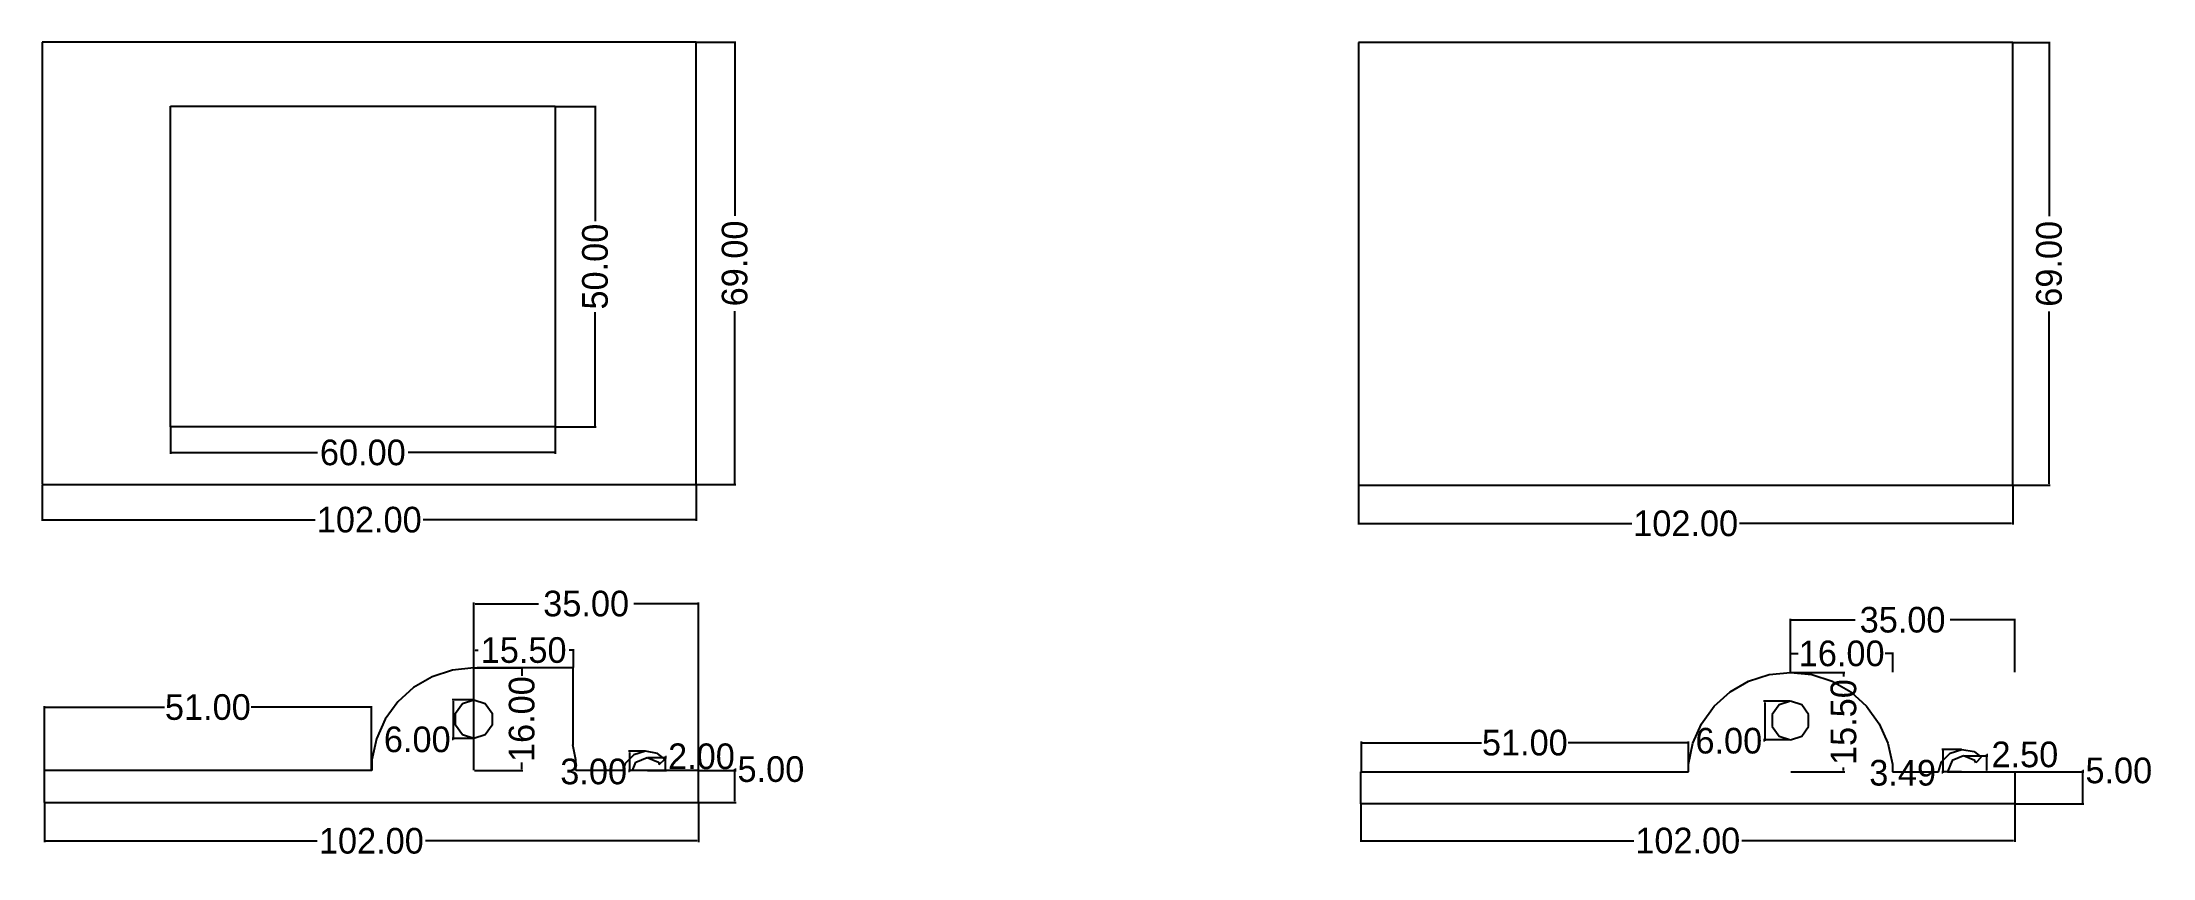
# Model space of a CAD drawing. Extents: x -184 to 1329, y -217 to 77.
# Drawn here: x 1000.1 to 1329.3, y -58.1 to 69.1 of the extents above; entities that cross this region are included whole.
import ezdxf

# ---------------------------------------------------------------- set-up
doc = ezdxf.new("R2010")
doc.units = 0
doc.header["$MEASUREMENT"] = 0
doc.dimstyles.new('mm', dxfattribs={"dimtxt": 4, "dimasz": 0.18, "dimexe": 0.18, "dimexo": 0.0625, "dimgap": 0.09, "dimtad": 0, "dimtoh": 1, "dimzin": 0, "dimdsep": 46, "dimtxsty": 'Standard', "dimcen": 0.09, "dimadec": 0, "dimazin": 0, "dimtfac": 1, "dimtofl": 0, "dimtmove": 0, "dimatfit": 3, "dimfxl": 1, "dimtolj": 1, "dimtzin": 0, "dimarcsym": 0})

msp = doc.modelspace()

# ---------------------------------------------------------------- blocks, each defined once
blk = doc.blocks.new('*D45')
at = {"color": 0, "lineweight": -2, "transparency": 16777216}
for p, q in [((1000.15, 0), (1000.15, -5.6)), ((1102.15, 0), (1102.15, -5.6)), ((1000.33, -5.42), (1042.73, -5.42)), ((1101.97, -5.42), (1059.57, -5.42))]:
    blk.add_line(p, q, dxfattribs=at)
at = {"color": 0, "transparency": 16777216}
for points in [[(1000.33, -5.39), (1000.33, -5.45), (1000.15, -5.42)], [(1101.97, -5.39), (1101.97, -5.45), (1102.15, -5.42)]]:
    blk.add_solid(points, dxfattribs=at)
at = {"layer": 'Defpoints', "color": 0, "transparency": 16777216}
for p in [(1000.15, 0.06), (1102.15, 0.06), (1102.15, -5.42)]:
    blk.add_point(p, dxfattribs=at)
at = {"color": 0, "transparency": 16777216, "insert": (1051.15, -5.42), "char_height": 4, "attachment_point": 5}
blk.add_mtext('\\A1;102.00', dxfattribs=at)
blk = doc.blocks.new('*D46')
at = {"color": 0, "lineweight": -2, "transparency": 16777216}
for p, q in [((1102.21, 69.06), (1108.33, 69.06)), ((1108.15, 68.88), (1108.15, 41.99)), ((1108.15, 0.24), (1108.15, 27.14)), ((1102.21, 0.06), (1108.33, 0.06))]:
    blk.add_line(p, q, dxfattribs=at)
at = {"color": 0, "transparency": 16777216}
for points in [[(1108.12, 68.88), (1108.18, 68.88), (1108.15, 69.06)], [(1108.12, 0.24), (1108.18, 0.24), (1108.15, 0.06)]]:
    blk.add_solid(points, dxfattribs=at)
at = {"layer": 'Defpoints', "color": 0, "transparency": 16777216}
for p in [(1102.15, 69.06), (1108.15, 69.06), (1102.15, 0.06)]:
    blk.add_point(p, dxfattribs=at)
at = {"color": 0, "transparency": 16777216, "insert": (1108.15, 34.56), "char_height": 4, "attachment_point": 5, "rotation": 90}
blk.add_mtext('\\A1;69.00', dxfattribs=at)
blk = doc.blocks.new('*D47')
at = {"color": 0, "lineweight": -2, "transparency": 16777216}
for p, q in [((1020.15, 9), (1020.15, 4.88)), ((1080.15, 9), (1080.15, 4.88)), ((1020.33, 5.06), (1043.06, 5.06)), ((1079.97, 5.06), (1057.24, 5.06))]:
    blk.add_line(p, q, dxfattribs=at)
at = {"color": 0, "transparency": 16777216}
for points in [[(1020.33, 5.09), (1020.33, 5.03), (1020.15, 5.06)], [(1079.97, 5.09), (1079.97, 5.03), (1080.15, 5.06)]]:
    blk.add_solid(points, dxfattribs=at)
at = {"layer": 'Defpoints', "color": 0, "transparency": 16777216}
for p in [(1020.15, 9.06), (1080.15, 9.06), (1080.15, 5.06)]:
    blk.add_point(p, dxfattribs=at)
at = {"color": 0, "transparency": 16777216, "insert": (1050.15, 5.06), "char_height": 4, "attachment_point": 5}
blk.add_mtext('\\A1;60.00', dxfattribs=at)
blk = doc.blocks.new('*D48')
at = {"color": 0, "lineweight": -2, "transparency": 16777216}
for p, q in [((1080.21, 59.06), (1086.55, 59.06)), ((1086.37, 58.88), (1086.37, 41.15)), ((1086.37, 9.24), (1086.37, 26.97)), ((1080.21, 9.06), (1086.55, 9.06))]:
    blk.add_line(p, q, dxfattribs=at)
at = {"color": 0, "transparency": 16777216}
for points in [[(1086.34, 58.88), (1086.4, 58.88), (1086.37, 59.06)], [(1086.34, 9.24), (1086.4, 9.24), (1086.37, 9.06)]]:
    blk.add_solid(points, dxfattribs=at)
at = {"layer": 'Defpoints', "color": 0, "transparency": 16777216}
for p in [(1080.15, 59.06), (1086.37, 59.06), (1080.15, 9.06)]:
    blk.add_point(p, dxfattribs=at)
at = {"color": 0, "transparency": 16777216, "insert": (1086.37, 34.06), "char_height": 4, "attachment_point": 5, "rotation": 90}
blk.add_mtext('\\A1;50.00', dxfattribs=at)
blk = doc.blocks.new('*D49')
at = {"color": 0, "lineweight": -2, "transparency": 16777216}
for p, q in [((1000.48, -49.57), (1000.48, -55.69)), ((1102.48, -49.57), (1102.48, -55.69)), ((1000.66, -55.51), (1043.05, -55.51)), ((1102.3, -55.51), (1059.9, -55.51))]:
    blk.add_line(p, q, dxfattribs=at)
at = {"color": 0, "transparency": 16777216}
for points in [[(1000.66, -55.48), (1000.66, -55.54), (1000.48, -55.51)], [(1102.3, -55.48), (1102.3, -55.54), (1102.48, -55.51)]]:
    blk.add_solid(points, dxfattribs=at)
at = {"layer": 'Defpoints', "color": 0, "transparency": 16777216}
for p in [(1000.48, -49.51), (1102.48, -49.51), (1102.48, -55.51)]:
    blk.add_point(p, dxfattribs=at)
at = {"color": 0, "transparency": 16777216, "insert": (1051.48, -55.51), "char_height": 4, "attachment_point": 5}
blk.add_mtext('\\A1;102.00', dxfattribs=at)
blk = doc.blocks.new('*D50')
at = {"color": 0, "lineweight": -2, "transparency": 16777216}
for p, q in [((1102.54, -44.51), (1108.36, -44.51)), ((1108.18, -44.51), (1108.18, -44.33)), ((1108.18, -44.33), (1108.36, -44.33)), ((1108.18, -49.33), (1108.18, -44.69)), ((1102.54, -49.51), (1108.36, -49.51))]:
    blk.add_line(p, q, dxfattribs=at)
at = {"color": 0, "transparency": 16777216}
for points in [[(1108.15, -44.69), (1108.21, -44.69), (1108.18, -44.51)], [(1108.15, -49.33), (1108.21, -49.33), (1108.18, -49.51)]]:
    blk.add_solid(points, dxfattribs=at)
at = {"layer": 'Defpoints', "color": 0, "transparency": 16777216}
for p in [(1102.48, -44.51), (1108.18, -44.51), (1102.48, -49.51)]:
    blk.add_point(p, dxfattribs=at)
at = {"color": 0, "transparency": 16777216, "insert": (1113.79, -44.33), "char_height": 4, "attachment_point": 5}
blk.add_mtext('\\A1;5.00', dxfattribs=at)
blk = doc.blocks.new('*D55')
at = {"color": 0, "lineweight": -2, "transparency": 16777216}
for p, q in [((1067.41, -33.51), (1064.06, -33.51)), ((1064.24, -33.69), (1064.24, -39.33)), ((1067.41, -39.51), (1064.06, -39.51)), ((1064.24, -39.69), (1064.06, -39.69)), ((1064.24, -39.51), (1064.24, -39.69))]:
    blk.add_line(p, q, dxfattribs=at)
at = {"color": 0, "transparency": 16777216}
for points in [[(1064.21, -33.69), (1064.27, -33.69), (1064.24, -33.51)], [(1064.21, -39.33), (1064.27, -39.33), (1064.24, -39.51)]]:
    blk.add_solid(points, dxfattribs=at)
at = {"layer": 'Defpoints', "color": 0, "transparency": 16777216}
for p in [(1067.48, -33.51), (1064.24, -39.51), (1067.48, -39.51)]:
    blk.add_point(p, dxfattribs=at)
at = {"color": 0, "transparency": 16777216, "insert": (1058.64, -39.69), "char_height": 4, "attachment_point": 5}
blk.add_mtext('\\A1;6.00', dxfattribs=at)
blk = doc.blocks.new('*D57')
at = {"color": 0, "lineweight": -2, "transparency": 16777216}
for p, q in [((1067.48, -28.45), (1067.48, -25.58)), ((1067.66, -25.76), (1068.14, -25.76)), ((1082.8, -25.76), (1082.32, -25.76)), ((1082.98, -28.45), (1082.98, -25.58))]:
    blk.add_line(p, q, dxfattribs=at)
at = {"color": 0, "transparency": 16777216}
for points in [[(1067.66, -25.73), (1067.66, -25.79), (1067.48, -25.76)], [(1082.8, -25.73), (1082.8, -25.79), (1082.98, -25.76)]]:
    blk.add_solid(points, dxfattribs=at)
at = {"layer": 'Defpoints', "color": 0, "transparency": 16777216}
for p in [(1082.98, -25.76), (1067.48, -28.51), (1082.98, -28.51)]:
    blk.add_point(p, dxfattribs=at)
at = {"color": 0, "transparency": 16777216, "insert": (1075.23, -25.76), "char_height": 4, "attachment_point": 5}
blk.add_mtext('\\A1;15.50', dxfattribs=at)
blk = doc.blocks.new('*D58')
at = {"color": 0, "lineweight": -2, "transparency": 16777216}
for p, q in [((1067.48, -44.45), (1067.48, -18.33)), ((1067.66, -18.51), (1077.55, -18.51)), ((1102.3, -18.51), (1092.4, -18.51)), ((1102.48, -44.45), (1102.48, -18.33))]:
    blk.add_line(p, q, dxfattribs=at)
at = {"color": 0, "transparency": 16777216}
for points in [[(1067.66, -18.48), (1067.66, -18.54), (1067.48, -18.51)], [(1102.3, -18.48), (1102.3, -18.54), (1102.48, -18.51)]]:
    blk.add_solid(points, dxfattribs=at)
at = {"layer": 'Defpoints', "color": 0, "transparency": 16777216}
for p in [(1102.48, -18.51), (1067.48, -44.51), (1102.48, -44.51)]:
    blk.add_point(p, dxfattribs=at)
at = {"color": 0, "transparency": 16777216, "insert": (1084.98, -18.51), "char_height": 4, "attachment_point": 5}
blk.add_mtext('\\A1;35.00', dxfattribs=at)
blk = doc.blocks.new('*D60')
at = {"color": 0, "lineweight": -2, "transparency": 16777216}
for p, q in [((1094.54, -42.51), (1097.53, -42.51)), ((1097.35, -42.51), (1097.35, -42.33)), ((1097.35, -42.33), (1097.53, -42.33)), ((1097.35, -44.33), (1097.35, -42.69)), ((1094.54, -44.51), (1097.53, -44.51))]:
    blk.add_line(p, q, dxfattribs=at)
at = {"color": 0, "transparency": 16777216}
for points in [[(1097.32, -42.69), (1097.38, -42.69), (1097.35, -42.51)], [(1097.32, -44.33), (1097.38, -44.33), (1097.35, -44.51)]]:
    blk.add_solid(points, dxfattribs=at)
at = {"layer": 'Defpoints', "color": 0, "transparency": 16777216}
for p in [(1094.48, -42.51), (1097.35, -42.51), (1094.48, -44.51)]:
    blk.add_point(p, dxfattribs=at)
at = {"color": 0, "transparency": 16777216, "insert": (1102.96, -42.33), "char_height": 4, "attachment_point": 5}
blk.add_mtext('\\A1;2.00', dxfattribs=at)
blk = doc.blocks.new('*D61')
at = {"color": 0, "lineweight": -2, "transparency": 16777216}
for p, q in [((1094.17, -41.52), (1091.57, -41.52)), ((1091.75, -41.7), (1091.75, -44.34)), ((1094.17, -44.52), (1091.57, -44.52)), ((1091.75, -44.7), (1091.57, -44.7)), ((1091.75, -44.52), (1091.75, -44.7))]:
    blk.add_line(p, q, dxfattribs=at)
at = {"color": 0, "transparency": 16777216}
for points in [[(1091.72, -41.7), (1091.78, -41.7), (1091.75, -41.52)], [(1091.72, -44.34), (1091.78, -44.34), (1091.75, -44.52)]]:
    blk.add_solid(points, dxfattribs=at)
at = {"layer": 'Defpoints', "color": 0, "transparency": 16777216}
for p in [(1094.23, -41.52), (1091.75, -44.52), (1094.23, -44.52)]:
    blk.add_point(p, dxfattribs=at)
at = {"color": 0, "transparency": 16777216, "insert": (1086.15, -44.7), "char_height": 4, "attachment_point": 5}
blk.add_mtext('\\A1;3.00', dxfattribs=at)
blk = doc.blocks.new('*D62')
at = {"color": 0, "lineweight": -2, "transparency": 16777216}
for p, q in [((1067.54, -28.51), (1075.12, -28.51)), ((1074.94, -28.69), (1074.94, -29.75)), ((1067.54, -44.51), (1075.12, -44.51)), ((1074.94, -44.33), (1074.94, -43.27))]:
    blk.add_line(p, q, dxfattribs=at)
at = {"color": 0, "transparency": 16777216}
for points in [[(1074.91, -28.69), (1074.97, -28.69), (1074.94, -28.51)], [(1074.91, -44.33), (1074.97, -44.33), (1074.94, -44.51)]]:
    blk.add_solid(points, dxfattribs=at)
at = {"layer": 'Defpoints', "color": 0, "transparency": 16777216}
for p in [(1067.48, -28.51), (1074.94, -28.51), (1067.48, -44.51)]:
    blk.add_point(p, dxfattribs=at)
at = {"color": 0, "transparency": 16777216, "insert": (1074.94, -36.51), "char_height": 4, "attachment_point": 5, "rotation": 90}
blk.add_mtext('\\A1;16.00', dxfattribs=at)
blk = doc.blocks.new('*D64')
at = {"color": 0, "lineweight": -2, "transparency": 16777216}
for p, q in [((1000.48, -44.45), (1000.48, -34.47)), ((1000.66, -34.65), (1019.22, -34.65)), ((1051.3, -34.65), (1032.73, -34.65)), ((1051.48, -44.45), (1051.48, -34.47))]:
    blk.add_line(p, q, dxfattribs=at)
at = {"color": 0, "transparency": 16777216}
for points in [[(1000.66, -34.62), (1000.66, -34.68), (1000.48, -34.65)], [(1051.3, -34.62), (1051.3, -34.68), (1051.48, -34.65)]]:
    blk.add_solid(points, dxfattribs=at)
at = {"layer": 'Defpoints', "color": 0, "transparency": 16777216}
for p in [(1051.48, -34.65), (1000.48, -44.51), (1051.48, -44.51)]:
    blk.add_point(p, dxfattribs=at)
at = {"color": 0, "transparency": 16777216, "insert": (1025.98, -34.65), "char_height": 4, "attachment_point": 5}
blk.add_mtext('\\A1;51.00', dxfattribs=at)
blk = doc.blocks.new('*D65')
at = {"color": 0, "lineweight": -2, "transparency": 16777216}
for p, q in [((1205.45, -0.06), (1205.45, -6.18)), ((1307.45, -0.06), (1307.45, -6.18)), ((1205.63, -6), (1248.03, -6)), ((1307.27, -6), (1264.87, -6))]:
    blk.add_line(p, q, dxfattribs=at)
at = {"color": 0, "transparency": 16777216}
for points in [[(1205.63, -5.97), (1205.63, -6.03), (1205.45, -6)], [(1307.27, -5.97), (1307.27, -6.03), (1307.45, -6)]]:
    blk.add_solid(points, dxfattribs=at)
at = {"layer": 'Defpoints', "color": 0, "transparency": 16777216}
for p in [(1205.45, 0), (1307.45, 0), (1307.45, -6)]:
    blk.add_point(p, dxfattribs=at)
at = {"color": 0, "transparency": 16777216, "insert": (1256.45, -6), "char_height": 4, "attachment_point": 5}
blk.add_mtext('\\A1;102.00', dxfattribs=at)
blk = doc.blocks.new('*D66')
at = {"color": 0, "lineweight": -2, "transparency": 16777216}
for p, q in [((1307.51, 69), (1313.31, 69)), ((1313.13, 68.82), (1313.13, 41.92)), ((1313.13, 0.18), (1313.13, 27.08)), ((1307.51, 0), (1313.31, 0))]:
    blk.add_line(p, q, dxfattribs=at)
at = {"color": 0, "transparency": 16777216}
for points in [[(1313.1, 68.82), (1313.16, 68.82), (1313.13, 69)], [(1313.1, 0.18), (1313.16, 0.18), (1313.13, 0)]]:
    blk.add_solid(points, dxfattribs=at)
at = {"layer": 'Defpoints', "color": 0, "transparency": 16777216}
for p in [(1307.45, 69), (1313.13, 69), (1307.45, 0)]:
    blk.add_point(p, dxfattribs=at)
at = {"color": 0, "transparency": 16777216, "insert": (1313.13, 34.5), "char_height": 4, "attachment_point": 5, "rotation": 90}
blk.add_mtext('\\A1;69.00', dxfattribs=at)
blk = doc.blocks.new('*D67')
at = {"color": 0, "lineweight": -2, "transparency": 16777216}
for p, q in [((1205.78, -49.78), (1205.78, -55.65)), ((1307.78, -49.78), (1307.78, -55.65)), ((1205.96, -55.47), (1248.36, -55.47)), ((1307.6, -55.47), (1265.2, -55.47))]:
    blk.add_line(p, q, dxfattribs=at)
at = {"color": 0, "transparency": 16777216}
for points in [[(1205.96, -55.44), (1205.96, -55.5), (1205.78, -55.47)], [(1307.6, -55.44), (1307.6, -55.5), (1307.78, -55.47)]]:
    blk.add_solid(points, dxfattribs=at)
at = {"layer": 'Defpoints', "color": 0, "transparency": 16777216}
for p in [(1205.78, -49.72), (1307.78, -49.72), (1307.78, -55.47)]:
    blk.add_point(p, dxfattribs=at)
at = {"color": 0, "transparency": 16777216, "insert": (1256.78, -55.47), "char_height": 4, "attachment_point": 5}
blk.add_mtext('\\A1;102.00', dxfattribs=at)
blk = doc.blocks.new('*D69')
at = {"color": 0, "lineweight": -2, "transparency": 16777216}
for p, q in [((1272.72, -33.72), (1268.6, -33.72)), ((1268.78, -33.9), (1268.78, -39.54)), ((1272.72, -39.72), (1268.6, -39.72)), ((1268.78, -39.9), (1268.6, -39.9)), ((1268.78, -39.72), (1268.78, -39.9))]:
    blk.add_line(p, q, dxfattribs=at)
at = {"color": 0, "transparency": 16777216}
for points in [[(1268.75, -33.9), (1268.81, -33.9), (1268.78, -33.72)], [(1268.75, -39.54), (1268.81, -39.54), (1268.78, -39.72)]]:
    blk.add_solid(points, dxfattribs=at)
at = {"layer": 'Defpoints', "color": 0, "transparency": 16777216}
for p in [(1272.78, -33.72), (1268.78, -39.72), (1272.78, -39.72)]:
    blk.add_point(p, dxfattribs=at)
at = {"color": 0, "transparency": 16777216, "insert": (1263.18, -39.9), "char_height": 4, "attachment_point": 5}
blk.add_mtext('\\A1;6.00', dxfattribs=at)
blk = doc.blocks.new('*D72')
at = {"color": 0, "lineweight": -2, "transparency": 16777216}
for p, q in [((1272.78, -29.16), (1272.78, -26.1)), ((1272.96, -26.28), (1274.02, -26.28)), ((1288.6, -26.28), (1287.54, -26.28)), ((1288.78, -29.16), (1288.78, -26.1))]:
    blk.add_line(p, q, dxfattribs=at)
at = {"color": 0, "transparency": 16777216}
for points in [[(1272.96, -26.25), (1272.96, -26.31), (1272.78, -26.28)], [(1288.6, -26.25), (1288.6, -26.31), (1288.78, -26.28)]]:
    blk.add_solid(points, dxfattribs=at)
at = {"layer": 'Defpoints', "color": 0, "transparency": 16777216}
for p in [(1288.78, -26.28), (1272.78, -29.22), (1288.78, -29.22)]:
    blk.add_point(p, dxfattribs=at)
at = {"color": 0, "transparency": 16777216, "insert": (1280.78, -26.28), "char_height": 4, "attachment_point": 5}
blk.add_mtext('\\A1;16.00', dxfattribs=at)
blk = doc.blocks.new('*D73')
at = {"color": 0, "lineweight": -2, "transparency": 16777216}
for p, q in [((1205.87, -44.66), (1205.87, -40.02)), ((1206.05, -40.2), (1224.61, -40.2)), ((1256.69, -40.2), (1238.12, -40.2)), ((1256.87, -44.66), (1256.87, -40.02))]:
    blk.add_line(p, q, dxfattribs=at)
at = {"color": 0, "transparency": 16777216}
for points in [[(1206.05, -40.17), (1206.05, -40.23), (1205.87, -40.2)], [(1256.69, -40.17), (1256.69, -40.23), (1256.87, -40.2)]]:
    blk.add_solid(points, dxfattribs=at)
at = {"layer": 'Defpoints', "color": 0, "transparency": 16777216}
for p in [(1205.87, -40.2), (1205.87, -44.72), (1256.87, -44.72)]:
    blk.add_point(p, dxfattribs=at)
at = {"color": 0, "transparency": 16777216, "insert": (1231.37, -40.2), "char_height": 4, "attachment_point": 5}
blk.add_mtext('\\A1;51.00', dxfattribs=at)
blk = doc.blocks.new('*D74')
at = {"color": 0, "lineweight": -2, "transparency": 16777216}
for p, q in [((1272.84, -29.22), (1281.26, -29.22)), ((1281.08, -29.4), (1281.08, -29.88)), ((1272.84, -44.72), (1281.26, -44.72)), ((1281.08, -44.54), (1281.08, -44.06))]:
    blk.add_line(p, q, dxfattribs=at)
at = {"color": 0, "transparency": 16777216}
for points in [[(1281.05, -29.4), (1281.11, -29.4), (1281.08, -29.22)], [(1281.05, -44.54), (1281.11, -44.54), (1281.08, -44.72)]]:
    blk.add_solid(points, dxfattribs=at)
at = {"layer": 'Defpoints', "color": 0, "transparency": 16777216}
for p in [(1272.78, -29.22), (1281.08, -29.22), (1272.78, -44.72)]:
    blk.add_point(p, dxfattribs=at)
at = {"color": 0, "transparency": 16777216, "insert": (1281.08, -36.97), "char_height": 4, "attachment_point": 5, "rotation": 90}
blk.add_mtext('\\A1;15.50', dxfattribs=at)
blk = doc.blocks.new('*D75')
at = {"color": 0, "lineweight": -2, "transparency": 16777216}
for p, q in [((1299.84, -42.22), (1303.59, -42.22)), ((1303.41, -42.22), (1303.41, -42.04)), ((1303.41, -42.04), (1303.59, -42.04)), ((1303.41, -44.54), (1303.41, -42.4)), ((1299.84, -44.72), (1303.59, -44.72))]:
    blk.add_line(p, q, dxfattribs=at)
at = {"color": 0, "transparency": 16777216}
for points in [[(1303.38, -42.4), (1303.44, -42.4), (1303.41, -42.22)], [(1303.38, -44.54), (1303.44, -44.54), (1303.41, -44.72)]]:
    blk.add_solid(points, dxfattribs=at)
at = {"layer": 'Defpoints', "color": 0, "transparency": 16777216}
for p in [(1299.78, -42.22), (1303.41, -42.22), (1299.78, -44.72)]:
    blk.add_point(p, dxfattribs=at)
at = {"color": 0, "transparency": 16777216, "insert": (1309.35, -42.04), "char_height": 4, "attachment_point": 5}
blk.add_mtext('\\A1;2.50', dxfattribs=at)
blk = doc.blocks.new('*D76')
at = {"color": 0, "lineweight": -2, "transparency": 16777216}
for p, q in [((1307.84, -44.72), (1318.57, -44.72)), ((1318.39, -44.72), (1318.39, -44.54)), ((1318.39, -44.54), (1318.57, -44.54)), ((1318.39, -49.54), (1318.39, -44.9)), ((1307.84, -49.72), (1318.57, -49.72))]:
    blk.add_line(p, q, dxfattribs=at)
at = {"color": 0, "transparency": 16777216}
for points in [[(1318.36, -44.9), (1318.42, -44.9), (1318.39, -44.72)], [(1318.36, -49.54), (1318.42, -49.54), (1318.39, -49.72)]]:
    blk.add_solid(points, dxfattribs=at)
at = {"layer": 'Defpoints', "color": 0, "transparency": 16777216}
for p in [(1307.78, -44.72), (1318.39, -44.72), (1307.78, -49.72)]:
    blk.add_point(p, dxfattribs=at)
at = {"color": 0, "transparency": 16777216, "insert": (1324, -44.54), "char_height": 4, "attachment_point": 5}
blk.add_mtext('\\A1;5.00', dxfattribs=at)
blk = doc.blocks.new('*D77')
at = {"color": 0, "lineweight": -2, "transparency": 16777216}
for p, q in [((1299.48, -41.23), (1296.38, -41.23)), ((1296.56, -41.41), (1296.56, -44.54)), ((1299.48, -44.72), (1296.38, -44.72)), ((1296.56, -44.9), (1296.38, -44.9)), ((1296.56, -44.72), (1296.56, -44.9))]:
    blk.add_line(p, q, dxfattribs=at)
at = {"color": 0, "transparency": 16777216}
for points in [[(1296.53, -41.41), (1296.59, -41.41), (1296.56, -41.23)], [(1296.53, -44.54), (1296.59, -44.54), (1296.56, -44.72)]]:
    blk.add_solid(points, dxfattribs=at)
at = {"layer": 'Defpoints', "color": 0, "transparency": 16777216}
for p in [(1299.54, -41.23), (1296.56, -44.72), (1299.54, -44.72)]:
    blk.add_point(p, dxfattribs=at)
at = {"color": 0, "transparency": 16777216, "insert": (1290.29, -44.9), "char_height": 4, "attachment_point": 5}
blk.add_mtext('\\A1;3.49', dxfattribs=at)
blk = doc.blocks.new('*D78')
at = {"color": 0, "lineweight": -2, "transparency": 16777216}
for p, q in [((1272.78, -29.16), (1272.78, -20.85)), ((1272.96, -21.03), (1282.86, -21.03)), ((1307.6, -21.03), (1297.7, -21.03)), ((1307.78, -29.16), (1307.78, -20.85))]:
    blk.add_line(p, q, dxfattribs=at)
at = {"color": 0, "transparency": 16777216}
for points in [[(1272.96, -21), (1272.96, -21.06), (1272.78, -21.03)], [(1307.6, -21), (1307.6, -21.06), (1307.78, -21.03)]]:
    blk.add_solid(points, dxfattribs=at)
at = {"layer": 'Defpoints', "color": 0, "transparency": 16777216}
for p in [(1307.78, -21.03), (1272.78, -29.22), (1307.78, -29.22)]:
    blk.add_point(p, dxfattribs=at)
at = {"color": 0, "transparency": 16777216, "insert": (1290.28, -21.03), "char_height": 4, "attachment_point": 5}
blk.add_mtext('\\A1;35.00', dxfattribs=at)

# ---------------------------------------------------------------- dimensions: what is measured, and where the dimension line sits
for base, p1, p2, picture, middle in [((1108.149, 69.062), (1102.149, 0.062), (1102.149, 69.062), '*D46', (1108.149, 34.562)), ((1313.132, 68.999), (1307.449, -0.001), (1307.449, 68.999), '*D66', (1313.132, 34.499)), ((1086.365, 59.062), (1080.149, 9.062), (1080.149, 59.062), '*D48', (1086.365, 34.062)), ((1074.937, -28.511), (1067.476, -44.511), (1067.476, -28.511), '*D62', (1074.937, -36.511)), ((1281.078, -29.218), (1272.779, -44.718), (1272.779, -29.218), '*D74', (1281.078, -36.968)), ((1064.24, -39.511), (1067.476, -33.511), (1067.476, -39.511), '*D55', (1058.636, -39.691)), ((1268.779, -39.718), (1272.779, -33.718), (1272.779, -39.718), '*D69', (1263.176, -39.898)), ((1303.409, -42.218), (1299.779, -44.718), (1299.779, -42.218), '*D75', (1309.345, -42.038)), ((1091.754, -44.518), (1094.235, -41.518), (1094.235, -44.518), '*D61', (1086.151, -44.698)), ((1097.355, -42.511), (1094.476, -44.511), (1094.476, -42.511), '*D60', (1102.958, -42.331)), ((1108.183, -44.511), (1102.476, -49.511), (1102.476, -44.511), '*D50', (1113.787, -44.331)), ((1296.563, -44.718), (1299.538, -41.226), (1299.538, -44.718), '*D77', (1290.293, -44.898)), ((1318.395, -44.718), (1307.779, -49.718), (1307.779, -44.718), '*D76', (1323.998, -44.538))]:
    dim = msp.add_linear_dim(base=base, p1=p1, p2=p2, angle=90, dimstyle='mm')
    dim.commit()
    dim.dimension.update_dxf_attribs({"geometry": picture, "text_midpoint": middle})
for base, p1, p2, picture, middle in [((1080.149, 5.062), (1020.149, 9.062), (1080.149, 9.062), '*D47', (1050.149, 5.062)), ((1102.149, -5.415), (1000.149, 0.062), (1102.149, 0.062), '*D45', (1051.149, -5.415)), ((1307.449, -6.001), (1205.449, -0.001), (1307.449, -0.001), '*D65', (1256.449, -6.001)), ((1102.476, -18.511), (1067.476, -44.511), (1102.476, -44.511), '*D58', (1084.976, -18.511)), ((1307.779, -21.028), (1272.779, -29.218), (1307.779, -29.218), '*D78', (1290.279, -21.028)), ((1082.976, -25.763), (1067.476, -28.511), (1082.976, -28.511), '*D57', (1075.226, -25.763)), ((1288.779, -26.28), (1272.779, -29.218), (1288.779, -29.218), '*D72', (1280.779, -26.28)), ((1051.476, -34.648), (1000.476, -44.511), (1051.476, -44.511), '*D64', (1025.976, -34.648)), ((1205.867, -40.195), (1256.867, -44.718), (1205.867, -44.718), '*D73', (1231.367, -40.195)), ((1102.476, -55.511), (1000.476, -49.511), (1102.476, -49.511), '*D49', (1051.476, -55.511)), ((1307.779, -55.469), (1205.779, -49.718), (1307.779, -49.718), '*D67', (1256.779, -55.469))]:
    dim = msp.add_linear_dim(base=base, p1=p1, p2=p2, dimstyle='mm')
    dim.commit()
    dim.dimension.update_dxf_attribs({"geometry": picture, "text_midpoint": middle})

# ---------------------------------------------------------------- linework, layer by layer
for p, q in [((1102.149, 69.062), (1000.149, 69.062)), ((1000.149, 69.062), (1000.149, 0.062)), ((1102.149, 0.062), (1102.149, 69.062)), ((1307.449, 68.999), (1205.449, 68.999)), ((1205.449, 68.999), (1205.449, -0.001)), ((1307.449, -0.001), (1307.449, 68.999)), ((1020.149, 9.062), (1020.149, 59.062)), ((1020.149, 59.062), (1080.149, 59.062)), ((1080.149, 59.062), (1080.149, 9.062)), ((1080.149, 9.062), (1020.149, 9.062)), ((1000.149, 0.062), (1102.149, 0.062)), ((1205.449, -0.001), (1307.449, -0.001)), ((1064.15, -28.861), (1060.968, -29.894)), ((1067.476, -28.511), (1064.15, -28.861)), ((1067.976, -28.564), (1067.476, -28.511)), ((1082.976, -28.511), (1067.976, -28.511)), ((1067.976, -28.511), (1067.976, -28.564)), ((1082.976, -40.511), (1082.976, -28.511)), ((1266.271, -30.602), (1269.453, -29.568)), ((1269.453, -29.568), (1272.779, -29.218)), ((1272.779, -29.218), (1276.106, -29.568)), ((1276.106, -29.568), (1279.287, -30.602)), ((1058.072, -31.567), (1055.586, -33.805)), ((1060.968, -29.894), (1058.072, -31.567)), ((1260.889, -34.512), (1263.375, -32.274)), ((1263.375, -32.274), (1266.271, -30.602)), ((1279.287, -30.602), (1282.184, -32.274)), ((1282.184, -32.274), (1284.67, -34.512)), ((1055.586, -33.805), (1053.62, -36.511)), ((1064.623, -35.584), (1065.713, -34.084)), ((1064.623, -37.438), (1064.623, -35.584)), ((1065.713, -34.084), (1067.476, -33.511)), ((1067.476, -33.511), (1069.24, -34.084)), ((1069.24, -34.084), (1070.329, -35.584)), ((1070.329, -35.584), (1070.329, -37.438)), ((1258.923, -37.218), (1260.889, -34.512)), ((1271.016, -34.291), (1269.926, -35.791)), ((1269.926, -35.791), (1269.926, -37.645)), ((1272.779, -33.718), (1271.016, -34.291)), ((1274.543, -34.291), (1272.779, -33.718)), ((1275.632, -35.791), (1274.543, -34.291)), ((1275.632, -37.645), (1275.632, -35.791)), ((1284.67, -34.512), (1286.636, -37.218)), ((1053.62, -36.511), (1052.259, -39.567)), ((1065.713, -38.938), (1064.623, -37.438)), ((1067.476, -39.511), (1065.713, -38.938)), ((1069.24, -38.938), (1067.476, -39.511)), ((1070.329, -37.438), (1069.24, -38.938)), ((1257.562, -40.274), (1258.923, -37.218)), ((1269.926, -37.645), (1271.016, -39.145)), ((1271.016, -39.145), (1272.779, -39.718)), ((1272.779, -39.718), (1274.543, -39.145)), ((1274.543, -39.145), (1275.632, -37.645)), ((1286.636, -37.218), (1287.996, -40.274)), ((1052.259, -39.567), (1051.564, -42.839)), ((1083.389, -42.839), (1082.894, -40.511)), ((1082.894, -40.511), (1082.976, -40.511)), ((1092.407, -42.088), (1091.053, -43.442)), ((1094.235, -41.518), (1092.407, -42.088)), ((1092.708, -43.243), (1094.476, -42.511)), ((1096.118, -41.863), (1094.235, -41.518)), ((1094.476, -42.511), (1096.244, -43.243)), ((1097.243, -42.745), (1096.118, -41.863)), ((1096.39, -43.597), (1097.243, -42.745)), ((1256.867, -43.546), (1257.562, -40.274)), ((1287.996, -40.274), (1288.692, -43.546)), ((1296.356, -43.149), (1297.71, -41.795)), ((1297.71, -41.795), (1299.538, -41.226)), ((1299.779, -42.218), (1298.012, -42.951)), ((1299.538, -41.226), (1301.421, -41.571)), ((1301.547, -42.951), (1299.779, -42.218)), ((1301.421, -41.571), (1302.546, -42.452)), ((1302.546, -42.452), (1301.693, -43.304)), ((1051.564, -44.511), (1000.476, -44.511)), ((1000.476, -44.511), (1000.476, -49.511)), ((1051.564, -42.839), (1051.564, -44.511)), ((1083.389, -44.511), (1083.389, -42.839)), ((1090.72, -44.511), (1083.389, -44.511)), ((1091.053, -43.442), (1090.72, -44.511)), ((1092.183, -44.511), (1092.708, -43.243)), ((1102.476, -44.511), (1092.183, -44.511)), ((1096.244, -43.243), (1096.39, -43.597)), ((1102.476, -49.511), (1102.476, -44.511)), ((1205.779, -44.718), (1256.867, -44.718)), ((1205.779, -49.718), (1205.779, -44.718)), ((1256.867, -44.718), (1256.867, -43.546)), ((1288.692, -43.546), (1288.692, -44.718)), ((1288.692, -44.718), (1295.867, -44.718)), ((1295.867, -44.718), (1296.356, -43.149)), ((1298.012, -42.951), (1297.279, -44.718)), ((1297.279, -44.718), (1307.779, -44.718)), ((1301.693, -43.304), (1301.547, -42.951)), ((1307.779, -44.718), (1307.779, -49.718)), ((1000.476, -49.511), (1102.476, -49.511)), ((1307.779, -49.718), (1205.779, -49.718))]:
    msp.add_line(p, q)

msp.set_redraw_order([(e.dxf.handle, doc.entitydb.next_handle()) for e in msp.query("TEXT MTEXT ATTDEF DIMENSION ARC_DIMENSION")])  # texts and dimensions are drawn at this point

doc.saveas('drawing.dxf')
